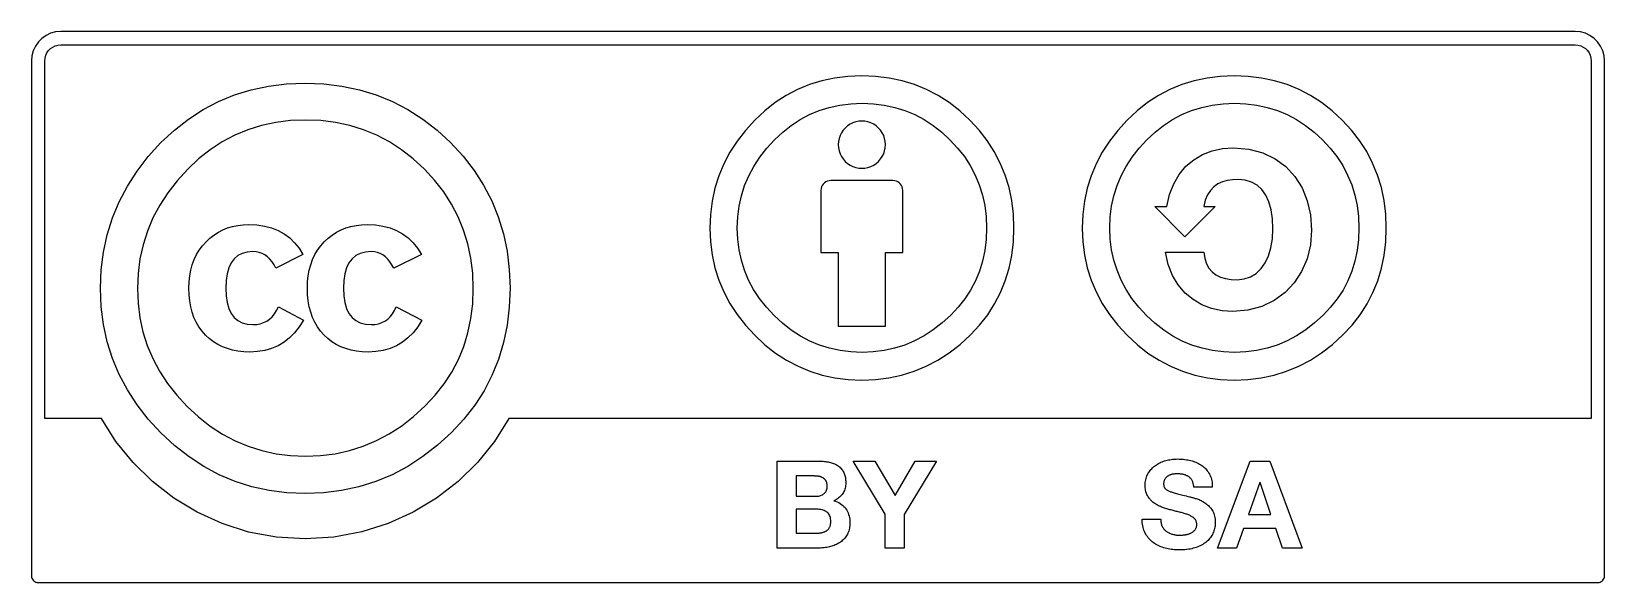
# Model space of a CAD drawing. Extents: x -16.9 to 9.9, y -0.9 to 8.5.
import ezdxf

# ---------------------------------------------------------------- set-up
doc = ezdxf.new("R2010")
doc.units = 0
doc.header["$MEASUREMENT"] = 0
doc.layers.get('0').update_dxf_attribs({"linetype": 'CONTINUOUS'})

msp = doc.modelspace()

# ---------------------------------------------------------------- linework, layer by layer
for p, q in [((-16.692, 8.338), (-16.752, 8.278)), ((-16.622, 8.388), (-16.692, 8.338)), ((-16.544, 8.425), (-16.622, 8.388)), ((-16.459, 8.448), (-16.544, 8.425)), ((-16.369, 8.456), (-16.459, 8.448)), ((9.4, 8.456), (-16.369, 8.456)), ((9.49, 8.448), (9.4, 8.456)), ((9.575, 8.425), (9.49, 8.448)), ((9.653, 8.388), (9.575, 8.425)), ((9.723, 8.338), (9.653, 8.388)), ((9.783, 8.278), (9.723, 8.338)), ((-16.862, 8.045), (-16.87, 7.955)), ((-16.839, 8.13), (-16.862, 8.045)), ((-16.802, 8.208), (-16.839, 8.13)), ((-16.752, 8.278), (-16.802, 8.208)), ((-16.64, 8.004), (-16.627, 8.051)), ((-16.627, 8.051), (-16.607, 8.094)), ((-16.607, 8.094), (-16.579, 8.132)), ((-16.579, 8.132), (-16.546, 8.165)), ((-16.546, 8.165), (-16.508, 8.192)), ((-16.508, 8.192), (-16.465, 8.213)), ((-16.465, 8.213), (-16.419, 8.225)), ((-16.419, 8.225), (-16.369, 8.23)), ((-16.369, 8.23), (9.4, 8.23)), ((9.4, 8.23), (9.449, 8.225)), ((9.449, 8.225), (9.496, 8.213)), ((9.496, 8.213), (9.539, 8.192)), ((9.539, 8.192), (9.577, 8.165)), ((9.577, 8.165), (9.61, 8.132)), ((9.61, 8.132), (9.637, 8.094)), ((9.637, 8.094), (9.658, 8.051)), ((9.658, 8.051), (9.67, 8.004)), ((9.833, 8.208), (9.783, 8.278)), ((9.87, 8.13), (9.833, 8.208)), ((9.893, 8.045), (9.87, 8.13)), ((9.901, 7.955), (9.893, 8.045)), ((-16.87, 7.955), (-16.87, -0.801)), ((-16.644, 7.955), (-16.64, 8.004)), ((-16.644, 7.831), (-16.644, 7.955)), ((-16.644, 7.482), (-16.644, 7.831)), ((9.67, 8.004), (9.675, 7.955)), ((9.675, 7.955), (9.675, 7.831)), ((9.675, 7.831), (9.675, 7.482)), ((9.901, -0.801), (9.901, 7.955)), ((-13.131, 7.466), (-12.836, 7.528)), ((-12.836, 7.528), (-12.531, 7.566)), ((-12.531, 7.566), (-12.215, 7.578)), ((-12.215, 7.578), (-11.895, 7.566)), ((-11.895, 7.566), (-11.586, 7.528)), ((-11.586, 7.528), (-11.288, 7.466)), ((-3.631, 7.553), (-3.834, 7.469)), ((-3.421, 7.618), (-3.631, 7.553)), ((-3.203, 7.664), (-3.421, 7.618)), ((-2.976, 7.692), (-3.203, 7.664)), ((-2.741, 7.701), (-2.976, 7.692)), ((-2.504, 7.692), (-2.741, 7.701)), ((-2.274, 7.664), (-2.504, 7.692)), ((-2.053, 7.618), (-2.274, 7.664)), ((-1.841, 7.553), (-2.053, 7.618)), ((-1.636, 7.469), (-1.841, 7.553)), ((2.707, 7.553), (2.505, 7.469)), ((2.917, 7.618), (2.707, 7.553)), ((3.136, 7.664), (2.917, 7.618)), ((3.362, 7.692), (3.136, 7.664)), ((3.597, 7.701), (3.362, 7.692)), ((3.835, 7.692), (3.597, 7.701)), ((4.064, 7.664), (3.835, 7.692)), ((4.285, 7.618), (4.064, 7.664)), ((4.498, 7.553), (4.285, 7.618)), ((4.702, 7.469), (4.498, 7.553)), ((-16.644, 6.946), (-16.644, 7.482)), ((-13.948, 7.129), (-13.687, 7.266)), ((-13.687, 7.266), (-13.414, 7.379)), ((-13.414, 7.379), (-13.131, 7.466)), ((-11.288, 7.466), (-11.002, 7.379)), ((-11.002, 7.379), (-10.727, 7.266)), ((-10.727, 7.266), (-10.463, 7.129)), ((-4.214, 7.247), (-4.391, 7.108)), ((-4.028, 7.368), (-4.214, 7.247)), ((-3.834, 7.469), (-4.028, 7.368)), ((-2.927, 7.228), (-2.735, 7.235)), ((-2.735, 7.235), (-2.542, 7.228)), ((-1.44, 7.368), (-1.636, 7.469)), ((-1.252, 7.247), (-1.44, 7.368)), ((-1.073, 7.108), (-1.252, 7.247)), ((2.125, 7.247), (1.947, 7.108)), ((2.311, 7.368), (2.125, 7.247)), ((2.505, 7.469), (2.311, 7.368)), ((3.411, 7.228), (3.604, 7.235)), ((3.604, 7.235), (3.796, 7.228)), ((4.898, 7.368), (4.702, 7.469)), ((5.086, 7.247), (4.898, 7.368)), ((5.265, 7.108), (5.086, 7.247)), ((9.675, 7.482), (9.675, 6.946)), ((-14.438, 6.779), (-14.198, 6.966)), ((-14.198, 6.966), (-13.948, 7.129)), ((-10.463, 7.129), (-10.21, 6.966)), ((-10.21, 6.966), (-9.968, 6.779)), ((-4.391, 7.108), (-4.561, 6.951)), ((-3.788, 6.959), (-3.629, 7.044)), ((-3.629, 7.044), (-3.464, 7.113)), ((-3.464, 7.113), (-3.292, 7.166)), ((-3.292, 7.166), (-3.113, 7.205)), ((-3.113, 7.205), (-2.927, 7.228)), ((-2.542, 7.228), (-2.356, 7.205)), ((-2.356, 7.205), (-2.177, 7.166)), ((-2.177, 7.166), (-2.004, 7.113)), ((-2.004, 7.113), (-1.838, 7.044)), ((-1.838, 7.044), (-1.678, 6.959)), ((-0.902, 6.951), (-1.073, 7.108)), ((1.947, 7.108), (1.777, 6.951)), ((2.55, 6.959), (2.709, 7.044)), ((2.709, 7.044), (2.874, 7.113)), ((2.874, 7.113), (3.047, 7.166)), ((3.047, 7.166), (3.226, 7.205)), ((3.226, 7.205), (3.411, 7.228)), ((3.796, 7.228), (3.982, 7.205)), ((3.982, 7.205), (4.161, 7.166)), ((4.161, 7.166), (4.334, 7.113)), ((4.334, 7.113), (4.5, 7.044)), ((4.5, 7.044), (4.66, 6.959)), ((5.436, 6.951), (5.265, 7.108)), ((-16.644, 6.26), (-16.644, 6.946)), ((-14.666, 6.567), (-14.438, 6.779)), ((-13.187, 6.785), (-13.41, 6.692)), ((-12.955, 6.857), (-13.187, 6.785)), ((-12.714, 6.909), (-12.955, 6.857)), ((-12.464, 6.94), (-12.714, 6.909)), ((-12.205, 6.951), (-12.464, 6.94)), ((-11.945, 6.94), (-12.205, 6.951)), ((-11.695, 6.909), (-11.945, 6.94)), ((-11.453, 6.858), (-11.695, 6.909)), ((-11.219, 6.786), (-11.453, 6.858)), ((-10.995, 6.693), (-11.219, 6.786)), ((-10.779, 6.58), (-10.995, 6.693)), ((-9.968, 6.779), (-9.738, 6.567)), ((-4.721, 6.775), (-4.863, 6.592)), ((-4.561, 6.951), (-4.721, 6.775)), ((-4.224, 6.615), (-4.085, 6.745)), ((-4.085, 6.745), (-3.94, 6.86)), ((-3.94, 6.86), (-3.788, 6.959)), ((-3.085, 6.732), (-3.108, 6.685)), ((-3.056, 6.776), (-3.085, 6.732)), ((-3.021, 6.815), (-3.056, 6.776)), ((-2.982, 6.85), (-3.021, 6.815)), ((-2.938, 6.879), (-2.982, 6.85)), ((-2.891, 6.902), (-2.938, 6.879)), ((-2.842, 6.919), (-2.891, 6.902)), ((-2.79, 6.929), (-2.842, 6.919)), ((-2.738, 6.933), (-2.79, 6.929)), ((-2.686, 6.929), (-2.738, 6.933)), ((-2.634, 6.919), (-2.686, 6.929)), ((-2.584, 6.902), (-2.634, 6.919)), ((-2.537, 6.879), (-2.584, 6.902)), ((-2.494, 6.85), (-2.537, 6.879)), ((-2.454, 6.815), (-2.494, 6.85)), ((-2.42, 6.776), (-2.454, 6.815)), ((-2.391, 6.732), (-2.42, 6.776)), ((-2.367, 6.685), (-2.391, 6.732)), ((-1.678, 6.959), (-1.525, 6.86)), ((-1.525, 6.86), (-1.379, 6.745)), ((-1.379, 6.745), (-1.239, 6.615)), ((-0.744, 6.78), (-0.902, 6.951)), ((-0.605, 6.601), (-0.744, 6.78)), ((1.617, 6.775), (1.476, 6.592)), ((1.777, 6.951), (1.617, 6.775)), ((2.114, 6.615), (2.253, 6.745)), ((2.253, 6.745), (2.398, 6.86)), ((2.398, 6.86), (2.55, 6.959)), ((4.66, 6.959), (4.813, 6.86)), ((4.813, 6.86), (4.96, 6.745)), ((4.96, 6.745), (5.1, 6.615)), ((5.594, 6.78), (5.436, 6.951)), ((5.733, 6.601), (5.594, 6.78)), ((9.675, 6.946), (9.675, 6.26)), ((-14.882, 6.329), (-14.666, 6.567)), ((-13.829, 6.444), (-14.025, 6.289)), ((-13.624, 6.578), (-13.829, 6.444)), ((-13.41, 6.692), (-13.624, 6.578)), ((-10.572, 6.446), (-10.779, 6.58)), ((-10.374, 6.292), (-10.572, 6.446)), ((-9.738, 6.567), (-9.525, 6.336)), ((-4.863, 6.592), (-4.985, 6.402)), ((-4.475, 6.319), (-4.357, 6.47)), ((-4.357, 6.47), (-4.224, 6.615)), ((-3.135, 6.584), (-3.139, 6.532)), ((-3.139, 6.532), (-3.135, 6.479)), ((-3.125, 6.636), (-3.135, 6.584)), ((-3.135, 6.479), (-3.125, 6.428)), ((-3.108, 6.685), (-3.125, 6.636)), ((-3.125, 6.428), (-3.108, 6.378)), ((-2.351, 6.636), (-2.367, 6.685)), ((-2.367, 6.378), (-2.351, 6.428)), ((-2.34, 6.584), (-2.351, 6.636)), ((-2.351, 6.428), (-2.34, 6.479)), ((-2.337, 6.532), (-2.34, 6.584)), ((-2.34, 6.479), (-2.337, 6.532)), ((-1.239, 6.615), (-1.108, 6.475)), ((-1.108, 6.475), (-0.993, 6.328)), ((-0.485, 6.413), (-0.605, 6.601)), ((1.476, 6.592), (1.353, 6.402)), ((1.863, 6.319), (1.981, 6.47)), ((1.981, 6.47), (2.114, 6.615)), ((3.059, 6.364), (3.223, 6.427)), ((3.223, 6.427), (3.399, 6.465)), ((3.399, 6.465), (3.586, 6.478)), ((3.586, 6.478), (3.849, 6.456)), ((3.849, 6.456), (4.087, 6.394)), ((5.1, 6.615), (5.23, 6.475)), ((5.23, 6.475), (5.345, 6.328)), ((5.853, 6.413), (5.733, 6.601)), ((-16.644, 5.46), (-16.644, 6.26)), ((-15.073, 6.082), (-14.882, 6.329)), ((-14.025, 6.289), (-14.212, 6.113)), ((-10.184, 6.117), (-10.374, 6.292)), ((-9.525, 6.336), (-9.338, 6.094)), ((-5.089, 6.205), (-5.174, 6.001)), ((-4.985, 6.402), (-5.089, 6.205)), ((-4.663, 6.002), (-4.577, 6.163)), ((-4.577, 6.163), (-4.475, 6.319)), ((-3.108, 6.378), (-3.085, 6.331)), ((-3.085, 6.331), (-3.056, 6.288)), ((-3.056, 6.288), (-3.021, 6.248)), ((-3.021, 6.248), (-2.982, 6.214)), ((-2.982, 6.214), (-2.938, 6.185)), ((-2.938, 6.185), (-2.891, 6.161)), ((-2.891, 6.161), (-2.842, 6.145)), ((-2.634, 6.145), (-2.584, 6.161)), ((-2.584, 6.161), (-2.537, 6.185)), ((-2.537, 6.185), (-2.494, 6.214)), ((-2.494, 6.214), (-2.454, 6.248)), ((-2.454, 6.248), (-2.42, 6.288)), ((-2.42, 6.288), (-2.391, 6.331)), ((-2.391, 6.331), (-2.367, 6.378)), ((-0.993, 6.328), (-0.893, 6.175)), ((-0.893, 6.175), (-0.809, 6.015)), ((-0.383, 6.218), (-0.485, 6.413)), ((-0.299, 6.014), (-0.383, 6.218)), ((1.249, 6.205), (1.164, 6.001)), ((1.353, 6.402), (1.249, 6.205)), ((1.675, 6.002), (1.762, 6.163)), ((1.762, 6.163), (1.863, 6.319)), ((2.663, 6.027), (2.777, 6.164)), ((2.777, 6.164), (2.91, 6.276)), ((2.91, 6.276), (3.059, 6.364)), ((4.087, 6.394), (4.298, 6.293)), ((4.298, 6.293), (4.48, 6.158)), ((4.48, 6.158), (4.633, 5.992)), ((5.345, 6.328), (5.445, 6.175)), ((5.445, 6.175), (5.529, 6.015)), ((5.955, 6.218), (5.853, 6.413)), ((6.039, 6.013), (5.955, 6.218)), ((9.675, 6.26), (9.675, 5.46)), ((-15.238, 5.826), (-15.073, 6.082)), ((-14.391, 5.917), (-14.55, 5.714)), ((-14.212, 6.113), (-14.391, 5.917)), ((-10.009, 5.927), (-10.184, 6.117)), ((-9.855, 5.729), (-10.009, 5.927)), ((-9.338, 6.094), (-9.176, 5.842)), ((-5.174, 6.001), (-5.24, 5.79)), ((-4.733, 5.835), (-4.663, 6.002)), ((-3.351, 5.899), (-3.375, 5.882)), ((-3.325, 5.911), (-3.351, 5.899)), ((-3.297, 5.919), (-3.325, 5.911)), ((-3.267, 5.922), (-3.297, 5.919)), ((-2.209, 5.922), (-3.267, 5.922)), ((-2.842, 6.145), (-2.79, 6.134)), ((-2.79, 6.134), (-2.738, 6.131)), ((-2.738, 6.131), (-2.686, 6.134)), ((-2.686, 6.134), (-2.634, 6.145)), ((-2.179, 5.919), (-2.209, 5.922)), ((-2.151, 5.911), (-2.179, 5.919)), ((-2.124, 5.899), (-2.151, 5.911)), ((-2.101, 5.882), (-2.124, 5.899)), ((-0.809, 6.015), (-0.74, 5.848)), ((-0.234, 5.801), (-0.299, 6.014)), ((1.164, 6.001), (1.098, 5.79)), ((1.605, 5.835), (1.675, 6.002)), ((2.569, 5.868), (2.663, 6.027)), ((3.398, 5.897), (3.321, 5.863)), ((3.481, 5.92), (3.398, 5.897)), ((3.57, 5.933), (3.481, 5.92)), ((3.663, 5.937), (3.57, 5.933)), ((3.786, 5.926), (3.663, 5.937)), ((3.894, 5.894), (3.786, 5.926)), ((3.989, 5.841), (3.894, 5.894)), ((4.633, 5.992), (4.754, 5.797)), ((5.529, 6.015), (5.598, 5.848)), ((6.104, 5.801), (6.039, 6.013)), ((-15.378, 5.56), (-15.238, 5.826)), ((-14.55, 5.714), (-14.687, 5.504)), ((-9.721, 5.521), (-9.855, 5.729)), ((-9.176, 5.842), (-9.038, 5.577)), ((-5.24, 5.79), (-5.287, 5.572)), ((-4.827, 5.486), (-4.788, 5.663)), ((-4.788, 5.663), (-4.733, 5.835)), ((-3.431, 5.785), (-3.434, 5.755)), ((-3.434, 5.755), (-3.434, 4.697)), ((-3.424, 5.813), (-3.431, 5.785)), ((-3.411, 5.839), (-3.424, 5.813)), ((-3.395, 5.862), (-3.411, 5.839)), ((-3.375, 5.882), (-3.395, 5.862)), ((-2.081, 5.862), (-2.101, 5.882)), ((-2.064, 5.839), (-2.081, 5.862)), ((-2.052, 5.813), (-2.064, 5.839)), ((-2.044, 5.785), (-2.052, 5.813)), ((-2.042, 5.755), (-2.044, 5.785)), ((-2.042, 4.697), (-2.042, 5.755)), ((-0.74, 5.848), (-0.686, 5.675)), ((-0.686, 5.675), (-0.648, 5.495)), ((-0.188, 5.581), (-0.234, 5.801)), ((1.098, 5.79), (1.051, 5.571)), ((1.511, 5.486), (1.55, 5.663)), ((1.55, 5.663), (1.605, 5.835)), ((2.45, 5.479), (2.498, 5.685)), ((2.498, 5.685), (2.569, 5.868)), ((3.144, 5.68), (3.107, 5.588)), ((3.193, 5.755), (3.144, 5.68)), ((3.253, 5.816), (3.193, 5.755)), ((3.321, 5.863), (3.253, 5.816)), ((4.07, 5.768), (3.989, 5.841)), ((4.137, 5.674), (4.07, 5.768)), ((4.189, 5.56), (4.137, 5.674)), ((4.754, 5.797), (4.843, 5.578)), ((5.598, 5.848), (5.652, 5.675)), ((5.652, 5.675), (5.69, 5.495)), ((6.15, 5.58), (6.104, 5.801)), ((-16.644, 4.586), (-16.644, 5.46)), ((-15.492, 5.285), (-15.378, 5.56)), ((-14.687, 5.504), (-14.803, 5.286)), ((-9.608, 5.305), (-9.721, 5.521)), ((-9.038, 5.577), (-8.926, 5.302)), ((-5.287, 5.572), (-5.316, 5.346)), ((-4.851, 5.303), (-4.827, 5.486)), ((-0.648, 5.495), (-0.625, 5.308)), ((-0.16, 5.352), (-0.188, 5.581)), ((1.051, 5.571), (1.023, 5.346)), ((1.487, 5.303), (1.511, 5.486)), ((2.759, 4.967), (2.246, 5.48)), ((2.246, 5.48), (2.45, 5.479)), ((3.272, 5.48), (2.759, 4.967)), ((3.107, 5.588), (3.083, 5.479)), ((3.083, 5.479), (3.272, 5.48)), ((4.227, 5.426), (4.189, 5.56)), ((4.25, 5.272), (4.227, 5.426)), ((4.843, 5.578), (4.897, 5.338)), ((5.69, 5.495), (5.713, 5.308)), ((6.178, 5.351), (6.15, 5.58)), ((9.675, 5.46), (9.675, 4.586)), ((-15.581, 5), (-15.492, 5.285)), ((-14.803, 5.286), (-14.898, 5.061)), ((-13.613, 5.082), (-13.532, 5.115)), ((-13.532, 5.115), (-13.447, 5.14)), ((-13.447, 5.14), (-13.36, 5.158)), ((-13.36, 5.158), (-13.268, 5.169)), ((-13.268, 5.169), (-13.173, 5.172)), ((-13.173, 5.172), (-13.034, 5.166)), ((-13.034, 5.166), (-12.905, 5.147)), ((-12.905, 5.147), (-12.784, 5.116)), ((-12.784, 5.116), (-12.672, 5.072)), ((-11.601, 5.082), (-11.52, 5.115)), ((-11.52, 5.115), (-11.435, 5.14)), ((-11.435, 5.14), (-11.346, 5.158)), ((-11.346, 5.158), (-11.253, 5.169)), ((-11.253, 5.169), (-11.156, 5.172)), ((-11.156, 5.172), (-11.018, 5.166)), ((-11.018, 5.166), (-10.889, 5.147)), ((-10.889, 5.147), (-10.768, 5.116)), ((-10.768, 5.116), (-10.657, 5.072)), ((-9.515, 5.079), (-9.608, 5.305)), ((-8.926, 5.302), (-8.838, 5.016)), ((-5.316, 5.346), (-5.325, 5.114)), ((-5.325, 5.114), (-5.316, 4.882)), ((-4.859, 5.114), (-4.851, 5.303)), ((-4.851, 4.926), (-4.859, 5.114)), ((-0.625, 5.308), (-0.617, 5.114)), ((-0.617, 5.114), (-0.624, 4.92)), ((-0.151, 5.114), (-0.16, 5.352)), ((-0.16, 4.877), (-0.151, 5.114)), ((1.023, 5.346), (1.013, 5.114)), ((1.013, 5.114), (1.023, 4.882)), ((1.48, 5.114), (1.487, 5.303)), ((1.487, 4.926), (1.48, 5.114)), ((4.248, 4.932), (4.257, 5.099)), ((4.257, 5.099), (4.25, 5.272)), ((4.897, 5.338), (4.915, 5.08)), ((5.713, 5.308), (5.721, 5.114)), ((5.721, 5.114), (5.714, 4.92)), ((6.187, 5.114), (6.178, 5.351)), ((6.178, 4.877), (6.187, 5.114)), ((-15.645, 4.706), (-15.581, 5)), ((-14.972, 4.829), (-15.025, 4.589)), ((-14.898, 5.061), (-14.972, 4.829)), ((-13.962, 4.812), (-13.9, 4.88)), ((-13.9, 4.88), (-13.834, 4.941)), ((-13.834, 4.941), (-13.764, 4.995)), ((-13.764, 4.995), (-13.69, 5.042)), ((-13.69, 5.042), (-13.613, 5.082)), ((-12.672, 5.072), (-12.57, 5.016)), ((-12.57, 5.016), (-12.476, 4.947)), ((-12.476, 4.947), (-12.392, 4.865)), ((-12.392, 4.865), (-12.316, 4.771)), ((-11.947, 4.812), (-11.887, 4.88)), ((-11.887, 4.88), (-11.821, 4.941)), ((-11.821, 4.941), (-11.752, 4.995)), ((-11.752, 4.995), (-11.678, 5.042)), ((-11.678, 5.042), (-11.601, 5.082)), ((-10.657, 5.072), (-10.554, 5.016)), ((-10.554, 5.016), (-10.461, 4.947)), ((-10.461, 4.947), (-10.377, 4.865)), ((-10.377, 4.865), (-10.301, 4.771)), ((-9.443, 4.845), (-9.515, 5.079)), ((-9.392, 4.602), (-9.443, 4.845)), ((-8.838, 5.016), (-8.776, 4.718)), ((-5.316, 4.882), (-5.287, 4.658)), ((-4.828, 4.743), (-4.851, 4.926)), ((-0.624, 4.92), (-0.647, 4.733)), ((-0.187, 4.649), (-0.16, 4.877)), ((1.023, 4.882), (1.051, 4.657)), ((1.511, 4.743), (1.487, 4.926)), ((4.223, 4.78), (4.248, 4.932)), ((4.896, 4.827), (4.839, 4.59)), ((4.915, 5.08), (4.896, 4.827)), ((5.714, 4.92), (5.691, 4.733)), ((6.151, 4.649), (6.178, 4.877)), ((-16.644, 3.672), (-16.644, 4.586)), ((-15.683, 4.402), (-15.645, 4.706)), ((-15.025, 4.589), (-15.057, 4.343)), ((-14.134, 4.491), (-14.102, 4.579)), ((-14.102, 4.579), (-14.062, 4.662)), ((-14.062, 4.662), (-14.016, 4.739)), ((-14.016, 4.739), (-13.962, 4.812)), ((-13.422, 4.591), (-13.473, 4.522)), ((-13.359, 4.645), (-13.422, 4.591)), ((-13.285, 4.683), (-13.359, 4.645)), ((-13.2, 4.706), (-13.285, 4.683)), ((-13.103, 4.714), (-13.2, 4.706)), ((-13.046, 4.71), (-13.103, 4.714)), ((-12.993, 4.699), (-13.046, 4.71)), ((-12.943, 4.682), (-12.993, 4.699)), ((-12.897, 4.657), (-12.943, 4.682)), ((-12.853, 4.626), (-12.897, 4.657)), ((-12.813, 4.587), (-12.853, 4.626)), ((-12.776, 4.541), (-12.813, 4.587)), ((-12.25, 4.665), (-12.711, 4.429)), ((-12.316, 4.771), (-12.25, 4.665)), ((-12.117, 4.491), (-12.085, 4.579)), ((-12.085, 4.579), (-12.046, 4.662)), ((-12.046, 4.662), (-12, 4.739)), ((-12, 4.739), (-11.947, 4.812)), ((-11.415, 4.591), (-11.467, 4.522)), ((-11.351, 4.645), (-11.415, 4.591)), ((-11.275, 4.683), (-11.351, 4.645)), ((-11.188, 4.706), (-11.275, 4.683)), ((-11.089, 4.714), (-11.188, 4.706)), ((-11.034, 4.71), (-11.089, 4.714)), ((-10.983, 4.699), (-11.034, 4.71)), ((-10.934, 4.682), (-10.983, 4.699)), ((-10.889, 4.657), (-10.934, 4.682)), ((-10.846, 4.626), (-10.889, 4.657)), ((-10.806, 4.587), (-10.846, 4.626)), ((-10.77, 4.541), (-10.806, 4.587)), ((-10.235, 4.665), (-10.705, 4.429)), ((-10.301, 4.771), (-10.235, 4.665)), ((-9.361, 4.349), (-9.392, 4.602)), ((-8.776, 4.718), (-8.738, 4.409)), ((-5.287, 4.658), (-5.24, 4.44)), ((-4.789, 4.567), (-4.828, 4.743)), ((-4.735, 4.396), (-4.789, 4.567)), ((-3.434, 4.697), (-3.139, 4.697)), ((-3.139, 4.697), (-3.139, 3.443)), ((-2.337, 3.443), (-2.337, 4.697)), ((-2.337, 4.697), (-2.042, 4.697)), ((-0.685, 4.553), (-0.737, 4.381)), ((-0.647, 4.733), (-0.685, 4.553)), ((-0.233, 4.429), (-0.187, 4.649)), ((1.051, 4.657), (1.098, 4.44)), ((1.549, 4.567), (1.511, 4.743)), ((1.604, 4.396), (1.549, 4.567)), ((2.476, 4.495), (2.431, 4.706)), ((2.431, 4.706), (3.083, 4.706)), ((3.083, 4.706), (3.097, 4.598)), ((3.097, 4.598), (3.125, 4.506)), ((4.125, 4.524), (4.182, 4.643)), ((4.182, 4.643), (4.223, 4.78)), ((4.839, 4.59), (4.746, 4.374)), ((5.653, 4.553), (5.601, 4.381)), ((5.691, 4.733), (5.653, 4.553)), ((6.105, 4.429), (6.151, 4.649)), ((9.675, 4.586), (9.675, 3.672)), ((-15.695, 4.089), (-15.683, 4.402)), ((-15.057, 4.343), (-15.067, 4.088)), ((-14.189, 4.197), (-14.178, 4.3)), ((-14.178, 4.3), (-14.16, 4.398)), ((-14.16, 4.398), (-14.134, 4.491)), ((-13.541, 4.338), (-13.558, 4.223)), ((-13.513, 4.438), (-13.541, 4.338)), ((-13.473, 4.522), (-13.513, 4.438)), ((-12.742, 4.488), (-12.776, 4.541)), ((-12.711, 4.429), (-12.742, 4.488)), ((-12.17, 4.197), (-12.16, 4.3)), ((-12.16, 4.3), (-12.142, 4.398)), ((-12.142, 4.398), (-12.117, 4.491)), ((-11.537, 4.338), (-11.554, 4.223)), ((-11.508, 4.438), (-11.537, 4.338)), ((-11.467, 4.522), (-11.508, 4.438)), ((-10.736, 4.488), (-10.77, 4.541)), ((-10.705, 4.429), (-10.736, 4.488)), ((-9.351, 4.088), (-9.361, 4.349)), ((-8.738, 4.409), (-8.726, 4.089)), ((-5.24, 4.44), (-5.174, 4.23)), ((-4.665, 4.23), (-4.735, 4.396)), ((-0.737, 4.381), (-0.805, 4.216)), ((-0.297, 4.219), (-0.233, 4.429)), ((1.098, 4.44), (1.164, 4.23)), ((1.673, 4.23), (1.604, 4.396)), ((2.548, 4.308), (2.476, 4.495)), ((2.644, 4.146), (2.548, 4.308)), ((3.125, 4.506), (3.167, 4.429)), ((3.167, 4.429), (3.221, 4.367)), ((3.221, 4.367), (3.287, 4.317)), ((3.287, 4.317), (3.364, 4.28)), ((3.768, 4.248), (3.875, 4.284)), ((3.875, 4.284), (3.971, 4.343)), ((3.971, 4.343), (4.055, 4.424)), ((4.055, 4.424), (4.125, 4.524)), ((4.746, 4.374), (4.621, 4.181)), ((5.601, 4.381), (5.533, 4.216)), ((6.042, 4.219), (6.105, 4.429)), ((-15.683, 3.776), (-15.695, 4.089)), ((-15.067, 4.088), (-15.057, 3.834)), ((-14.192, 4.089), (-14.189, 4.197)), ((-14.189, 3.979), (-14.192, 4.089)), ((-13.558, 4.223), (-13.564, 4.093)), ((-13.564, 4.093), (-13.558, 3.962)), ((-12.174, 4.089), (-12.17, 4.197)), ((-12.17, 3.979), (-12.174, 4.089)), ((-11.554, 4.223), (-11.56, 4.093)), ((-11.56, 4.093), (-11.554, 3.962)), ((-9.361, 3.826), (-9.351, 4.088)), ((-8.726, 4.089), (-8.738, 3.769)), ((-5.174, 4.23), (-5.089, 4.028)), ((-5.089, 4.028), (-4.985, 3.832)), ((-4.58, 4.071), (-4.665, 4.23)), ((-4.479, 3.917), (-4.58, 4.071)), ((-0.888, 4.059), (-0.985, 3.91)), ((-0.805, 4.216), (-0.888, 4.059)), ((-0.479, 3.824), (-0.379, 4.017)), ((-0.379, 4.017), (-0.297, 4.219)), ((1.164, 4.23), (1.249, 4.027)), ((1.249, 4.027), (1.353, 3.832)), ((1.759, 4.071), (1.673, 4.23)), ((1.859, 3.917), (1.759, 4.071)), ((2.762, 4.008), (2.644, 4.146)), ((3.364, 4.28), (3.451, 4.255)), ((3.451, 4.255), (3.547, 4.24)), ((3.547, 4.24), (3.651, 4.236)), ((3.651, 4.236), (3.768, 4.248)), ((4.621, 4.181), (4.465, 4.015)), ((5.451, 4.059), (5.353, 3.91)), ((5.533, 4.216), (5.451, 4.059)), ((5.859, 3.824), (5.96, 4.017)), ((5.96, 4.017), (6.042, 4.219)), ((-15.645, 3.473), (-15.683, 3.776)), ((-15.057, 3.834), (-15.025, 3.588)), ((-14.178, 3.875), (-14.189, 3.979)), ((-14.161, 3.776), (-14.178, 3.875)), ((-14.136, 3.682), (-14.161, 3.776)), ((-13.558, 3.962), (-13.541, 3.847)), ((-13.541, 3.847), (-13.513, 3.748)), ((-12.699, 3.711), (-12.668, 3.775)), ((-12.668, 3.775), (-12.241, 3.548)), ((-12.16, 3.875), (-12.17, 3.979)), ((-12.142, 3.776), (-12.16, 3.875)), ((-12.118, 3.682), (-12.142, 3.776)), ((-11.554, 3.962), (-11.537, 3.847)), ((-11.537, 3.847), (-11.508, 3.748)), ((-10.691, 3.711), (-10.662, 3.775)), ((-10.662, 3.775), (-10.226, 3.548)), ((-9.391, 3.573), (-9.361, 3.826)), ((-8.738, 3.769), (-8.775, 3.461)), ((-4.985, 3.832), (-4.863, 3.644)), ((-4.362, 3.769), (-4.479, 3.917)), ((-4.23, 3.627), (-4.362, 3.769)), ((-1.098, 3.768), (-1.226, 3.633)), ((-0.985, 3.91), (-1.098, 3.768)), ((-0.597, 3.639), (-0.479, 3.824)), ((1.353, 3.832), (1.476, 3.644)), ((1.976, 3.769), (1.859, 3.917)), ((2.108, 3.627), (1.976, 3.769)), ((2.898, 3.896), (2.762, 4.008)), ((3.05, 3.808), (2.898, 3.896)), ((3.215, 3.745), (3.05, 3.808)), ((4.068, 3.779), (3.831, 3.716)), ((4.28, 3.88), (4.068, 3.779)), ((4.465, 4.015), (4.28, 3.88)), ((5.24, 3.768), (5.112, 3.633)), ((5.353, 3.91), (5.24, 3.768)), ((5.741, 3.639), (5.859, 3.824)), ((-16.644, 2.757), (-16.644, 3.672)), ((-15.025, 3.588), (-14.973, 3.349)), ((-14.105, 3.594), (-14.136, 3.682)), ((-14.066, 3.511), (-14.105, 3.594)), ((-14.021, 3.433), (-14.066, 3.511)), ((-13.513, 3.748), (-13.473, 3.663)), ((-13.473, 3.663), (-13.422, 3.594)), ((-13.422, 3.594), (-13.359, 3.541)), ((-13.359, 3.541), (-13.285, 3.502)), ((-13.285, 3.502), (-13.2, 3.479)), ((-13.037, 3.475), (-12.976, 3.487)), ((-12.976, 3.487), (-12.919, 3.505)), ((-12.919, 3.505), (-12.866, 3.531)), ((-12.866, 3.531), (-12.818, 3.565)), ((-12.818, 3.565), (-12.774, 3.606)), ((-12.774, 3.606), (-12.734, 3.655)), ((-12.734, 3.655), (-12.699, 3.711)), ((-12.241, 3.548), (-12.313, 3.434)), ((-12.087, 3.594), (-12.118, 3.682)), ((-12.048, 3.511), (-12.087, 3.594)), ((-12.003, 3.433), (-12.048, 3.511)), ((-11.508, 3.748), (-11.467, 3.663)), ((-11.467, 3.663), (-11.415, 3.594)), ((-11.415, 3.594), (-11.351, 3.541)), ((-11.351, 3.541), (-11.275, 3.502)), ((-11.275, 3.502), (-11.188, 3.479)), ((-11.024, 3.475), (-10.963, 3.487)), ((-10.963, 3.487), (-10.906, 3.505)), ((-10.906, 3.505), (-10.854, 3.531)), ((-10.854, 3.531), (-10.807, 3.565)), ((-10.807, 3.565), (-10.764, 3.606)), ((-10.764, 3.606), (-10.725, 3.655)), ((-10.725, 3.655), (-10.691, 3.711)), ((-10.226, 3.548), (-10.297, 3.434)), ((-9.442, 3.331), (-9.391, 3.573)), ((-4.863, 3.644), (-4.721, 3.464)), ((-4.088, 3.495), (-4.23, 3.627)), ((-3.94, 3.379), (-4.088, 3.495)), ((-1.371, 3.5), (-1.522, 3.383)), ((-1.226, 3.633), (-1.371, 3.5)), ((-0.734, 3.464), (-0.597, 3.639)), ((1.476, 3.644), (1.617, 3.464)), ((2.25, 3.495), (2.108, 3.627)), ((2.399, 3.379), (2.25, 3.495)), ((3.391, 3.707), (3.215, 3.745)), ((3.573, 3.694), (3.391, 3.707)), ((3.831, 3.716), (3.573, 3.694)), ((4.967, 3.5), (4.816, 3.383)), ((5.112, 3.633), (4.967, 3.5)), ((5.604, 3.464), (5.741, 3.639)), ((9.675, 3.672), (9.675, 2.757)), ((-15.581, 3.18), (-15.645, 3.473)), ((-14.973, 3.349), (-14.9, 3.119)), ((-13.968, 3.361), (-14.021, 3.433)), ((-13.909, 3.294), (-13.968, 3.361)), ((-13.844, 3.234), (-13.909, 3.294)), ((-13.774, 3.18), (-13.844, 3.234)), ((-13.2, 3.479), (-13.103, 3.472)), ((-13.103, 3.472), (-13.037, 3.475)), ((-12.478, 3.247), (-12.572, 3.173)), ((-12.392, 3.334), (-12.478, 3.247)), ((-12.313, 3.434), (-12.392, 3.334)), ((-11.951, 3.361), (-12.003, 3.433)), ((-11.891, 3.294), (-11.951, 3.361)), ((-11.826, 3.234), (-11.891, 3.294)), ((-11.756, 3.18), (-11.826, 3.234)), ((-11.188, 3.479), (-11.089, 3.472)), ((-11.089, 3.472), (-11.024, 3.475)), ((-10.463, 3.247), (-10.557, 3.173)), ((-10.376, 3.334), (-10.463, 3.247)), ((-10.297, 3.434), (-10.376, 3.334)), ((-9.513, 3.099), (-9.442, 3.331)), ((-8.775, 3.461), (-8.836, 3.165)), ((-4.721, 3.464), (-4.561, 3.29)), ((-4.561, 3.29), (-4.387, 3.13)), ((-3.785, 3.278), (-3.94, 3.379)), ((-3.625, 3.193), (-3.785, 3.278)), ((-3.139, 3.443), (-2.337, 3.443)), ((-1.678, 3.281), (-1.84, 3.195)), ((-1.522, 3.383), (-1.678, 3.281)), ((-1.067, 3.135), (-0.889, 3.297)), ((-0.889, 3.297), (-0.734, 3.464)), ((1.617, 3.464), (1.777, 3.29)), ((1.777, 3.29), (1.951, 3.13)), ((2.553, 3.278), (2.399, 3.379)), ((2.713, 3.193), (2.553, 3.278)), ((4.66, 3.281), (4.498, 3.195)), ((4.816, 3.383), (4.66, 3.281)), ((5.272, 3.135), (5.449, 3.297)), ((5.449, 3.297), (5.604, 3.464)), ((-15.492, 2.897), (-15.581, 3.18)), ((-14.9, 3.119), (-14.806, 2.896)), ((-13.7, 3.134), (-13.774, 3.18)), ((-13.621, 3.095), (-13.7, 3.134)), ((-13.537, 3.063), (-13.621, 3.095)), ((-13.448, 3.038), (-13.537, 3.063)), ((-13.356, 3.02), (-13.448, 3.038)), ((-13.258, 3.009), (-13.356, 3.02)), ((-13.156, 3.006), (-13.258, 3.009)), ((-13.024, 3.013), (-13.156, 3.006)), ((-12.9, 3.033), (-13.024, 3.013)), ((-12.783, 3.066), (-12.9, 3.033)), ((-12.674, 3.113), (-12.783, 3.066)), ((-12.572, 3.173), (-12.674, 3.113)), ((-11.682, 3.134), (-11.756, 3.18)), ((-11.603, 3.095), (-11.682, 3.134)), ((-11.52, 3.063), (-11.603, 3.095)), ((-11.431, 3.038), (-11.52, 3.063)), ((-11.339, 3.02), (-11.431, 3.038)), ((-11.241, 3.009), (-11.339, 3.02)), ((-11.139, 3.006), (-11.241, 3.009)), ((-11.008, 3.013), (-11.139, 3.006)), ((-10.884, 3.033), (-11.008, 3.013)), ((-10.767, 3.066), (-10.884, 3.033)), ((-10.658, 3.113), (-10.767, 3.066)), ((-10.557, 3.173), (-10.658, 3.113)), ((-9.604, 2.877), (-9.513, 3.099)), ((-8.836, 3.165), (-8.922, 2.881)), ((-4.387, 3.13), (-4.207, 2.989)), ((-4.207, 2.989), (-4.019, 2.867)), ((-3.459, 3.123), (-3.625, 3.193)), ((-3.287, 3.069), (-3.459, 3.123)), ((-3.109, 3.031), (-3.287, 3.069)), ((-2.925, 3.007), (-3.109, 3.031)), ((-2.735, 3), (-2.925, 3.007)), ((-2.545, 3.007), (-2.735, 3)), ((-2.36, 3.031), (-2.545, 3.007)), ((-2.181, 3.07), (-2.36, 3.031)), ((-2.008, 3.125), (-2.181, 3.07)), ((-1.84, 3.195), (-2.008, 3.125)), ((-1.443, 2.869), (-1.251, 2.993)), ((-1.251, 2.993), (-1.067, 3.135)), ((1.951, 3.13), (2.131, 2.989)), ((2.131, 2.989), (2.319, 2.866)), ((2.88, 3.123), (2.713, 3.193)), ((3.052, 3.069), (2.88, 3.123)), ((3.23, 3.03), (3.052, 3.069)), ((3.414, 3.007), (3.23, 3.03)), ((3.604, 2.999), (3.414, 3.007)), ((3.794, 3.007), (3.604, 2.999)), ((3.978, 3.031), (3.794, 3.007)), ((4.157, 3.07), (3.978, 3.031)), ((4.33, 3.125), (4.157, 3.07)), ((4.498, 3.195), (4.33, 3.125)), ((4.895, 2.869), (5.087, 2.993)), ((5.087, 2.993), (5.272, 3.135)), ((-16.644, 1.877), (-16.644, 2.757)), ((-15.378, 2.623), (-15.492, 2.897)), ((-14.806, 2.896), (-14.691, 2.68)), ((-14.691, 2.68), (-14.555, 2.473)), ((-9.715, 2.665), (-9.604, 2.877)), ((-8.922, 2.881), (-9.033, 2.609)), ((-4.019, 2.867), (-3.824, 2.763)), ((-3.824, 2.763), (-3.622, 2.678)), ((-3.622, 2.678), (-3.412, 2.612)), ((-2.061, 2.613), (-1.848, 2.679)), ((-1.848, 2.679), (-1.642, 2.765)), ((-1.642, 2.765), (-1.443, 2.869)), ((2.319, 2.866), (2.514, 2.763)), ((2.514, 2.763), (2.716, 2.678)), ((2.716, 2.678), (2.926, 2.612)), ((4.278, 2.613), (4.491, 2.679)), ((4.491, 2.679), (4.696, 2.765)), ((4.696, 2.765), (4.895, 2.869)), ((9.675, 2.757), (9.675, 1.877)), ((-15.238, 2.36), (-15.378, 2.623)), ((-14.555, 2.473), (-14.398, 2.273)), ((-9.999, 2.271), (-9.847, 2.463)), ((-9.847, 2.463), (-9.715, 2.665)), ((-9.033, 2.609), (-9.168, 2.348)), ((-3.412, 2.612), (-3.196, 2.565)), ((-3.196, 2.565), (-2.972, 2.537)), ((-2.972, 2.537), (-2.741, 2.527)), ((-2.741, 2.527), (-2.507, 2.537)), ((-2.507, 2.537), (-2.28, 2.565)), ((-2.28, 2.565), (-2.061, 2.613)), ((2.926, 2.612), (3.142, 2.565)), ((3.142, 2.565), (3.366, 2.537)), ((3.366, 2.537), (3.597, 2.527)), ((3.597, 2.527), (3.831, 2.537)), ((3.831, 2.537), (4.058, 2.565)), ((4.058, 2.565), (4.278, 2.613)), ((-15.073, 2.106), (-15.238, 2.36)), ((-14.398, 2.273), (-14.221, 2.081)), ((-10.171, 2.09), (-9.999, 2.271)), ((-9.168, 2.348), (-9.327, 2.1)), ((-15.68, 1.877), (-16.644, 1.877)), ((-15.433, 1.485), (-15.68, 1.877)), ((-14.882, 1.863), (-15.073, 2.106)), ((-14.221, 2.081), (-14.029, 1.904)), ((-14.029, 1.904), (-13.828, 1.747)), ((-10.57, 1.752), (-10.367, 1.91)), ((-10.367, 1.91), (-10.171, 2.09)), ((-9.327, 2.1), (-9.512, 1.863)), ((-8.744, 1.877), (-8.991, 1.485)), ((9.675, 1.877), (-8.744, 1.877)), ((-14.666, 1.629), (-14.882, 1.863)), ((-14.432, 1.413), (-14.666, 1.629)), ((-13.828, 1.747), (-13.62, 1.611)), ((-13.62, 1.611), (-13.404, 1.496)), ((-11, 1.499), (-10.781, 1.615)), ((-10.781, 1.615), (-10.57, 1.752)), ((-9.72, 1.638), (-9.96, 1.42)), ((-9.512, 1.863), (-9.72, 1.638)), ((-15.142, 1.126), (-15.433, 1.485)), ((-14.189, 1.222), (-14.432, 1.413)), ((-13.404, 1.496), (-13.18, 1.402)), ((-13.18, 1.402), (-12.948, 1.329)), ((-11.459, 1.33), (-11.225, 1.404)), ((-11.225, 1.404), (-11, 1.499)), ((-9.96, 1.42), (-10.208, 1.228)), ((-8.991, 1.485), (-9.281, 1.126)), ((-14.813, 0.803), (-15.142, 1.126)), ((-13.936, 1.057), (-14.189, 1.222)), ((-12.948, 1.329), (-12.708, 1.277)), ((-12.708, 1.277), (-12.461, 1.245)), ((-12.461, 1.245), (-12.205, 1.235)), ((-12.205, 1.235), (-11.949, 1.245)), ((-11.949, 1.245), (-11.7, 1.277)), ((-11.7, 1.277), (-11.459, 1.33)), ((-10.208, 1.228), (-10.467, 1.061)), ((-9.281, 1.126), (-9.611, 0.803)), ((-4.182, -0.327), (-4.182, 1.15)), ((-4.182, 1.15), (-3.485, 1.15)), ((-3.485, 1.15), (-3.462, 1.15)), ((-3.462, 1.15), (-3.439, 1.15)), ((-3.439, 1.15), (-3.417, 1.148)), ((-3.417, 1.148), (-3.395, 1.147)), ((-3.395, 1.147), (-3.374, 1.145)), ((-3.374, 1.145), (-3.353, 1.142)), ((-3.353, 1.142), (-3.332, 1.139)), ((-3.332, 1.139), (-3.312, 1.136)), ((-3.312, 1.136), (-3.293, 1.132)), ((-3.293, 1.132), (-3.274, 1.127)), ((-3.274, 1.127), (-3.255, 1.122)), ((-3.255, 1.122), (-3.237, 1.117)), ((-3.237, 1.117), (-3.22, 1.111)), ((-3.22, 1.111), (-3.204, 1.104)), ((-3.204, 1.104), (-3.188, 1.096)), ((-3.188, 1.096), (-3.172, 1.088)), ((-3.172, 1.088), (-3.157, 1.08)), ((-3.157, 1.08), (-3.143, 1.071)), ((-2.884, 1.15), (-2.52, 1.15)), ((-2.342, 0.248), (-2.884, 1.15)), ((-2.52, 1.15), (-2.174, 0.567)), ((-2.174, 0.567), (-1.83, 1.15)), ((-1.468, 1.15), (-2.016, 0.24)), ((-1.83, 1.15), (-1.468, 1.15)), ((2.242, 1.064), (2.259, 1.077)), ((2.259, 1.077), (2.276, 1.089)), ((2.276, 1.089), (2.295, 1.101)), ((2.295, 1.101), (2.313, 1.111)), ((2.313, 1.111), (2.333, 1.121)), ((2.333, 1.121), (2.352, 1.13)), ((2.352, 1.13), (2.373, 1.139)), ((2.373, 1.139), (2.393, 1.147)), ((2.393, 1.147), (2.415, 1.154)), ((2.415, 1.154), (2.437, 1.16)), ((2.437, 1.16), (2.459, 1.166)), ((2.459, 1.166), (2.481, 1.171)), ((2.481, 1.171), (2.503, 1.175)), ((2.503, 1.175), (2.525, 1.179)), ((2.525, 1.179), (2.547, 1.181)), ((2.547, 1.181), (2.569, 1.184)), ((2.569, 1.184), (2.591, 1.185)), ((2.591, 1.185), (2.613, 1.186)), ((2.613, 1.186), (2.635, 1.187)), ((2.635, 1.187), (2.66, 1.186)), ((2.66, 1.186), (2.686, 1.186)), ((2.686, 1.186), (2.711, 1.184)), ((2.711, 1.184), (2.736, 1.182)), ((2.736, 1.182), (2.761, 1.179)), ((2.761, 1.179), (2.785, 1.175)), ((2.785, 1.175), (2.809, 1.171)), ((2.809, 1.171), (2.833, 1.166)), ((2.833, 1.166), (2.857, 1.161)), ((2.857, 1.161), (2.881, 1.155)), ((2.881, 1.155), (2.903, 1.148)), ((2.903, 1.148), (2.925, 1.14)), ((2.925, 1.14), (2.947, 1.131)), ((2.947, 1.131), (2.968, 1.122)), ((2.968, 1.122), (2.989, 1.112)), ((2.989, 1.112), (3.008, 1.101)), ((3.008, 1.101), (3.028, 1.089)), ((3.028, 1.089), (3.046, 1.077)), ((3.046, 1.077), (3.064, 1.064)), ((3.313, -0.327), (3.872, 1.15)), ((3.872, 1.15), (4.205, 1.15)), ((4.205, 1.15), (4.758, -0.327)), ((-13.674, 0.917), (-13.936, 1.057)), ((-13.401, 0.803), (-13.674, 0.917)), ((-11.011, 0.805), (-11.298, 0.715)), ((-10.734, 0.92), (-11.011, 0.805)), ((-10.467, 1.061), (-10.734, 0.92)), ((-3.552, 0.898), (-3.856, 0.898)), ((-3.856, 0.898), (-3.856, 0.553)), ((-3.542, 0.897), (-3.552, 0.898)), ((-3.533, 0.897), (-3.542, 0.897)), ((-3.523, 0.897), (-3.533, 0.897)), ((-3.514, 0.896), (-3.523, 0.897)), ((-3.504, 0.895), (-3.514, 0.896)), ((-3.495, 0.894), (-3.504, 0.895)), ((-3.486, 0.893), (-3.495, 0.894)), ((-3.477, 0.892), (-3.486, 0.893)), ((-3.468, 0.89), (-3.477, 0.892)), ((-3.459, 0.889), (-3.468, 0.89)), ((-3.45, 0.887), (-3.459, 0.889)), ((-3.442, 0.884), (-3.45, 0.887)), ((-3.434, 0.882), (-3.442, 0.884)), ((-3.426, 0.879), (-3.434, 0.882)), ((-3.418, 0.876), (-3.426, 0.879)), ((-3.411, 0.872), (-3.418, 0.876)), ((-3.403, 0.869), (-3.411, 0.872)), ((-3.396, 0.865), (-3.403, 0.869)), ((-3.39, 0.86), (-3.396, 0.865)), ((-3.383, 0.856), (-3.39, 0.86)), ((-3.377, 0.851), (-3.383, 0.856)), ((-3.371, 0.845), (-3.377, 0.851)), ((-3.366, 0.839), (-3.371, 0.845)), ((-3.36, 0.833), (-3.366, 0.839)), ((-3.356, 0.827), (-3.36, 0.833)), ((-3.351, 0.82), (-3.356, 0.827)), ((-3.347, 0.813), (-3.351, 0.82)), ((-3.343, 0.805), (-3.347, 0.813)), ((-3.339, 0.797), (-3.343, 0.805)), ((-3.143, 1.071), (-3.13, 1.061)), ((-3.13, 1.061), (-3.117, 1.051)), ((-3.117, 1.051), (-3.105, 1.039)), ((-3.105, 1.039), (-3.094, 1.028)), ((-3.094, 1.028), (-3.083, 1.015)), ((-3.083, 1.015), (-3.073, 1.002)), ((-3.073, 1.002), (-3.063, 0.988)), ((-3.063, 0.988), (-3.055, 0.973)), ((-3.055, 0.973), (-3.047, 0.958)), ((-3.047, 0.958), (-3.04, 0.942)), ((-3.04, 0.942), (-3.033, 0.925)), ((-3.033, 0.925), (-3.028, 0.908)), ((-3.028, 0.908), (-3.023, 0.889)), ((-3.023, 0.889), (-3.019, 0.87)), ((-3.019, 0.87), (-3.017, 0.85)), ((-3.017, 0.85), (-3.014, 0.829)), ((-3.014, 0.829), (-3.013, 0.807)), ((-3.013, 0.807), (-3.013, 0.784)), ((2.085, 0.789), (2.088, 0.812)), ((2.088, 0.812), (2.093, 0.835)), ((2.093, 0.835), (2.098, 0.857)), ((2.098, 0.857), (2.105, 0.878)), ((2.105, 0.878), (2.112, 0.899)), ((2.112, 0.899), (2.121, 0.918)), ((2.121, 0.918), (2.131, 0.937)), ((2.131, 0.937), (2.143, 0.956)), ((2.143, 0.956), (2.155, 0.973)), ((2.155, 0.973), (2.167, 0.99)), ((2.167, 0.99), (2.181, 1.006)), ((2.181, 1.006), (2.195, 1.022)), ((2.195, 1.022), (2.21, 1.037)), ((2.21, 1.037), (2.225, 1.051)), ((2.225, 1.051), (2.242, 1.064)), ((2.402, 0.805), (2.4, 0.796)), ((2.405, 0.814), (2.402, 0.805)), ((2.407, 0.822), (2.405, 0.814)), ((2.411, 0.83), (2.407, 0.822)), ((2.414, 0.838), (2.411, 0.83)), ((2.419, 0.845), (2.414, 0.838)), ((2.423, 0.852), (2.419, 0.845)), ((2.428, 0.858), (2.423, 0.852)), ((2.434, 0.864), (2.428, 0.858)), ((2.439, 0.87), (2.434, 0.864)), ((2.445, 0.876), (2.439, 0.87)), ((2.451, 0.882), (2.445, 0.876)), ((2.458, 0.887), (2.451, 0.882)), ((2.464, 0.892), (2.458, 0.887)), ((2.471, 0.897), (2.464, 0.892)), ((2.479, 0.901), (2.471, 0.897)), ((2.486, 0.905), (2.479, 0.901)), ((2.493, 0.909), (2.486, 0.905)), ((2.501, 0.913), (2.493, 0.909)), ((2.509, 0.916), (2.501, 0.913)), ((2.517, 0.919), (2.509, 0.916)), ((2.525, 0.921), (2.517, 0.919)), ((2.534, 0.924), (2.525, 0.921)), ((2.542, 0.926), (2.534, 0.924)), ((2.551, 0.927), (2.542, 0.926)), ((2.56, 0.929), (2.551, 0.927)), ((2.568, 0.93), (2.56, 0.929)), ((2.577, 0.931), (2.568, 0.93)), ((2.586, 0.932), (2.577, 0.931)), ((2.595, 0.933), (2.586, 0.932)), ((2.603, 0.934), (2.595, 0.933)), ((2.612, 0.934), (2.603, 0.934)), ((2.621, 0.934), (2.612, 0.934)), ((2.634, 0.934), (2.621, 0.934)), ((2.647, 0.933), (2.634, 0.934)), ((2.659, 0.933), (2.647, 0.933)), ((2.672, 0.932), (2.659, 0.933)), ((2.684, 0.931), (2.672, 0.932)), ((2.696, 0.929), (2.684, 0.931)), ((2.708, 0.928), (2.696, 0.929)), ((2.719, 0.926), (2.708, 0.928)), ((2.731, 0.924), (2.719, 0.926)), ((2.742, 0.921), (2.731, 0.924)), ((2.753, 0.918), (2.742, 0.921)), ((2.763, 0.915), (2.753, 0.918)), ((2.773, 0.912), (2.763, 0.915)), ((2.783, 0.908), (2.773, 0.912)), ((2.793, 0.903), (2.783, 0.908)), ((2.802, 0.899), (2.793, 0.903)), ((2.812, 0.894), (2.802, 0.899)), ((2.82, 0.888), (2.812, 0.894)), ((2.829, 0.883), (2.82, 0.888)), ((2.837, 0.876), (2.829, 0.883)), ((2.845, 0.87), (2.837, 0.876)), ((2.852, 0.863), (2.845, 0.87)), ((2.859, 0.855), (2.852, 0.863)), ((2.866, 0.847), (2.859, 0.855)), ((2.872, 0.838), (2.866, 0.847)), ((2.878, 0.83), (2.872, 0.838)), ((2.883, 0.82), (2.878, 0.83)), ((2.888, 0.81), (2.883, 0.82)), ((2.893, 0.8), (2.888, 0.81)), ((3.064, 1.064), (3.081, 1.05)), ((3.081, 1.05), (3.098, 1.035)), ((3.098, 1.035), (3.113, 1.019)), ((3.113, 1.019), (3.128, 1.003)), ((3.128, 1.003), (3.141, 0.985)), ((3.141, 0.985), (3.154, 0.967)), ((3.154, 0.967), (3.166, 0.948)), ((3.166, 0.948), (3.178, 0.929)), ((3.178, 0.929), (3.188, 0.908)), ((3.188, 0.908), (3.197, 0.887)), ((3.197, 0.887), (3.205, 0.865)), ((3.205, 0.865), (3.211, 0.841)), ((3.211, 0.841), (3.217, 0.817)), ((3.217, 0.817), (3.221, 0.792)), ((-14.448, 0.52), (-14.813, 0.803)), ((-13.119, 0.714), (-13.401, 0.803)), ((-12.827, 0.65), (-13.119, 0.714)), ((-12.526, 0.612), (-12.827, 0.65)), ((-12.215, 0.6), (-12.526, 0.612)), ((-11.9, 0.612), (-12.215, 0.6)), ((-11.594, 0.651), (-11.9, 0.612)), ((-11.298, 0.715), (-11.594, 0.651)), ((-9.611, 0.803), (-9.976, 0.52)), ((-3.856, 0.553), (-3.527, 0.553)), ((-3.527, 0.553), (-3.508, 0.553)), ((-3.508, 0.553), (-3.49, 0.555)), ((-3.49, 0.555), (-3.472, 0.557)), ((-3.472, 0.557), (-3.456, 0.561)), ((-3.456, 0.561), (-3.44, 0.566)), ((-3.44, 0.566), (-3.425, 0.571)), ((-3.425, 0.571), (-3.41, 0.578)), ((-3.41, 0.578), (-3.397, 0.586)), ((-3.397, 0.586), (-3.384, 0.594)), ((-3.384, 0.594), (-3.372, 0.604)), ((-3.372, 0.604), (-3.362, 0.615)), ((-3.362, 0.615), (-3.353, 0.627)), ((-3.353, 0.627), (-3.345, 0.641)), ((-3.345, 0.641), (-3.339, 0.656)), ((-3.336, 0.789), (-3.339, 0.797)), ((-3.339, 0.656), (-3.334, 0.672)), ((-3.334, 0.78), (-3.336, 0.789)), ((-3.332, 0.771), (-3.334, 0.78)), ((-3.334, 0.672), (-3.331, 0.69)), ((-3.33, 0.761), (-3.332, 0.771)), ((-3.331, 0.69), (-3.329, 0.708)), ((-3.329, 0.75), (-3.33, 0.761)), ((-3.328, 0.74), (-3.329, 0.75)), ((-3.329, 0.708), (-3.328, 0.728)), ((-3.328, 0.728), (-3.328, 0.74)), ((-3.118, 0.537), (-3.135, 0.524)), ((-3.103, 0.552), (-3.118, 0.537)), ((-3.089, 0.566), (-3.103, 0.552)), ((-3.075, 0.582), (-3.089, 0.566)), ((-3.064, 0.598), (-3.075, 0.582)), ((-3.053, 0.615), (-3.064, 0.598)), ((-3.043, 0.633), (-3.053, 0.615)), ((-3.035, 0.652), (-3.043, 0.633)), ((-3.028, 0.672), (-3.035, 0.652)), ((-3.023, 0.692), (-3.028, 0.672)), ((-3.018, 0.714), (-3.023, 0.692)), ((-3.015, 0.737), (-3.018, 0.714)), ((-3.013, 0.76), (-3.015, 0.737)), ((-3.013, 0.784), (-3.013, 0.76)), ((2.083, 0.74), (2.084, 0.765)), ((2.083, 0.718), (2.083, 0.74)), ((2.085, 0.696), (2.083, 0.718)), ((2.084, 0.765), (2.085, 0.789)), ((2.087, 0.676), (2.085, 0.696)), ((2.09, 0.656), (2.087, 0.676)), ((2.095, 0.636), (2.09, 0.656)), ((2.1, 0.618), (2.095, 0.636)), ((2.106, 0.6), (2.1, 0.618)), ((2.113, 0.583), (2.106, 0.6)), ((2.121, 0.567), (2.113, 0.583)), ((2.13, 0.551), (2.121, 0.567)), ((2.139, 0.536), (2.13, 0.551)), ((2.149, 0.522), (2.139, 0.536)), ((2.399, 0.787), (2.398, 0.777)), ((2.398, 0.777), (2.398, 0.766)), ((2.398, 0.766), (2.398, 0.757)), ((2.398, 0.757), (2.399, 0.748)), ((2.4, 0.796), (2.399, 0.787)), ((2.399, 0.748), (2.4, 0.739)), ((2.4, 0.739), (2.401, 0.731)), ((2.401, 0.731), (2.403, 0.723)), ((2.403, 0.723), (2.405, 0.716)), ((2.405, 0.716), (2.408, 0.709)), ((2.408, 0.709), (2.411, 0.702)), ((2.411, 0.702), (2.415, 0.696)), ((2.415, 0.696), (2.419, 0.69)), ((2.419, 0.69), (2.424, 0.684)), ((2.424, 0.684), (2.429, 0.678)), ((2.429, 0.678), (2.436, 0.673)), ((2.436, 0.673), (2.443, 0.667)), ((2.443, 0.667), (2.451, 0.662)), ((2.451, 0.662), (2.46, 0.657)), ((2.46, 0.657), (2.469, 0.651)), ((2.469, 0.651), (2.48, 0.646)), ((2.48, 0.646), (2.491, 0.641)), ((2.491, 0.641), (2.503, 0.636)), ((2.503, 0.636), (2.516, 0.631)), ((2.516, 0.631), (2.53, 0.626)), ((2.53, 0.626), (2.545, 0.621)), ((2.545, 0.621), (2.561, 0.616)), ((2.561, 0.616), (2.578, 0.611)), ((2.578, 0.611), (2.595, 0.606)), ((2.595, 0.606), (2.614, 0.601)), ((2.614, 0.601), (2.634, 0.595)), ((2.634, 0.595), (2.655, 0.59)), ((2.655, 0.59), (2.677, 0.584)), ((2.677, 0.584), (2.701, 0.578)), ((2.701, 0.578), (2.726, 0.572)), ((2.726, 0.572), (2.752, 0.565)), ((2.752, 0.565), (2.779, 0.558)), ((2.779, 0.558), (2.808, 0.55)), ((2.808, 0.55), (2.838, 0.543)), ((2.838, 0.543), (2.848, 0.541)), ((2.848, 0.541), (2.858, 0.538)), ((2.858, 0.538), (2.869, 0.536)), ((2.869, 0.536), (2.881, 0.533)), ((2.897, 0.789), (2.893, 0.8)), ((2.9, 0.777), (2.897, 0.789)), ((2.903, 0.765), (2.9, 0.777)), ((2.906, 0.752), (2.903, 0.765)), ((2.908, 0.739), (2.906, 0.752)), ((2.91, 0.725), (2.908, 0.739)), ((2.911, 0.71), (2.91, 0.725)), ((3.226, 0.71), (2.911, 0.71)), ((3.221, 0.792), (3.224, 0.766)), ((3.224, 0.766), (3.226, 0.738)), ((3.226, 0.738), (3.226, 0.71)), ((4.034, 0.786), (3.841, 0.245)), ((4.038, 0.786), (4.034, 0.786)), ((4.224, 0.245), (4.038, 0.786)), ((-14.051, 0.28), (-14.448, 0.52)), ((-13.625, 0.087), (-14.051, 0.28)), ((-10.374, 0.28), (-10.799, 0.088)), ((-9.976, 0.52), (-10.374, 0.28)), ((-3.502, 0.331), (-3.856, 0.331)), ((-3.856, 0.331), (-3.856, -0.074)), ((-3.479, 0.331), (-3.502, 0.331)), ((-3.457, 0.329), (-3.479, 0.331)), ((-3.436, 0.326), (-3.457, 0.329)), ((-3.416, 0.322), (-3.436, 0.326)), ((-3.397, 0.316), (-3.416, 0.322)), ((-3.379, 0.31), (-3.397, 0.316)), ((-3.362, 0.302), (-3.379, 0.31)), ((-3.346, 0.293), (-3.362, 0.302)), ((-3.332, 0.283), (-3.346, 0.293)), ((-3.318, 0.271), (-3.332, 0.283)), ((-3.306, 0.258), (-3.318, 0.271)), ((-3.192, 0.487), (-3.214, 0.476)), ((-3.214, 0.476), (-3.184, 0.467)), ((-3.172, 0.499), (-3.192, 0.487)), ((-3.184, 0.467), (-3.156, 0.456)), ((-3.153, 0.511), (-3.172, 0.499)), ((-3.156, 0.456), (-3.13, 0.444)), ((-3.135, 0.524), (-3.153, 0.511)), ((-3.13, 0.444), (-3.106, 0.43)), ((-3.106, 0.43), (-3.083, 0.414)), ((-3.083, 0.414), (-3.062, 0.398)), ((-3.062, 0.398), (-3.043, 0.379)), ((-3.043, 0.379), (-3.025, 0.36)), ((-3.025, 0.36), (-3.009, 0.339)), ((-3.009, 0.339), (-2.995, 0.316)), ((-2.995, 0.316), (-2.983, 0.293)), ((-2.983, 0.293), (-2.972, 0.269)), ((-2.972, 0.269), (-2.963, 0.243)), ((2.16, 0.508), (2.149, 0.522)), ((2.171, 0.495), (2.16, 0.508)), ((2.183, 0.482), (2.171, 0.495)), ((2.195, 0.47), (2.183, 0.482)), ((2.208, 0.459), (2.195, 0.47)), ((2.221, 0.448), (2.208, 0.459)), ((2.235, 0.438), (2.221, 0.448)), ((2.25, 0.428), (2.235, 0.438)), ((2.265, 0.418), (2.25, 0.428)), ((2.28, 0.409), (2.265, 0.418)), ((2.295, 0.401), (2.28, 0.409)), ((2.311, 0.392), (2.295, 0.401)), ((2.328, 0.385), (2.311, 0.392)), ((2.345, 0.377), (2.328, 0.385)), ((2.362, 0.37), (2.345, 0.377)), ((2.379, 0.364), (2.362, 0.37)), ((2.397, 0.358), (2.379, 0.364)), ((2.415, 0.351), (2.397, 0.358)), ((2.432, 0.346), (2.415, 0.351)), ((2.45, 0.34), (2.432, 0.346)), ((2.468, 0.335), (2.45, 0.34)), ((2.487, 0.329), (2.468, 0.335)), ((2.505, 0.324), (2.487, 0.329)), ((2.523, 0.32), (2.505, 0.324)), ((2.541, 0.315), (2.523, 0.32)), ((2.559, 0.31), (2.541, 0.315)), ((2.577, 0.305), (2.559, 0.31)), ((2.594, 0.3), (2.577, 0.305)), ((2.612, 0.296), (2.594, 0.3)), ((2.63, 0.291), (2.612, 0.296)), ((2.647, 0.287), (2.63, 0.291)), ((2.665, 0.282), (2.647, 0.287)), ((2.682, 0.278), (2.665, 0.282)), ((2.699, 0.274), (2.682, 0.278)), ((2.716, 0.27), (2.699, 0.274)), ((2.733, 0.265), (2.716, 0.27)), ((2.881, 0.533), (2.894, 0.529)), ((2.894, 0.529), (2.908, 0.526)), ((2.908, 0.526), (2.922, 0.522)), ((2.922, 0.522), (2.937, 0.517)), ((2.937, 0.517), (2.953, 0.513)), ((2.953, 0.513), (2.969, 0.508)), ((2.969, 0.508), (2.985, 0.502)), ((2.985, 0.502), (3.002, 0.495)), ((3.002, 0.495), (3.018, 0.488)), ((3.018, 0.488), (3.034, 0.481)), ((3.034, 0.481), (3.05, 0.472)), ((3.05, 0.472), (3.066, 0.463)), ((3.066, 0.463), (3.083, 0.454)), ((3.083, 0.454), (3.099, 0.443)), ((3.099, 0.443), (3.114, 0.432)), ((3.114, 0.432), (3.13, 0.421)), ((3.13, 0.421), (3.145, 0.408)), ((3.145, 0.408), (3.159, 0.395)), ((3.159, 0.395), (3.173, 0.381)), ((3.173, 0.381), (3.186, 0.366)), ((3.186, 0.366), (3.199, 0.35)), ((3.199, 0.35), (3.212, 0.333)), ((3.212, 0.333), (3.224, 0.316)), ((3.224, 0.316), (3.235, 0.298)), ((3.235, 0.298), (3.245, 0.278)), ((3.245, 0.278), (3.253, 0.258)), ((-13.174, -0.055), (-13.625, 0.087)), ((-10.799, 0.088), (-11.25, -0.054)), ((-3.307, -0.005), (-3.302, 0.002)), ((-3.296, 0.243), (-3.306, 0.258)), ((-3.302, 0.002), (-3.296, 0.009)), ((-3.287, 0.227), (-3.296, 0.243)), ((-3.296, 0.009), (-3.292, 0.017)), ((-3.292, 0.017), (-3.287, 0.025)), ((-3.28, 0.209), (-3.287, 0.227)), ((-3.287, 0.025), (-3.283, 0.034)), ((-3.283, 0.034), (-3.279, 0.043)), ((-3.274, 0.189), (-3.28, 0.209)), ((-3.279, 0.043), (-3.276, 0.052)), ((-3.276, 0.052), (-3.273, 0.062)), ((-3.271, 0.168), (-3.274, 0.189)), ((-3.273, 0.062), (-3.271, 0.073)), ((-3.268, 0.145), (-3.271, 0.168)), ((-3.271, 0.073), (-3.27, 0.084)), ((-3.27, 0.084), (-3.268, 0.096)), ((-3.267, 0.12), (-3.268, 0.145)), ((-3.268, 0.108), (-3.267, 0.12)), ((-3.268, 0.096), (-3.268, 0.108)), ((-2.963, 0.243), (-2.955, 0.217)), ((-2.955, 0.217), (-2.949, 0.189)), ((-2.95, 0.008), (-2.955, -0.013)), ((-2.947, 0.03), (-2.95, 0.008)), ((-2.949, 0.189), (-2.945, 0.161)), ((-2.944, 0.053), (-2.947, 0.03)), ((-2.945, 0.161), (-2.943, 0.132)), ((-2.942, 0.077), (-2.944, 0.053)), ((-2.943, 0.132), (-2.942, 0.102)), ((-2.942, 0.102), (-2.942, 0.077)), ((-2.342, -0.327), (-2.342, 0.248)), ((-2.016, 0.24), (-2.016, -0.327)), ((2.033, 0.135), (2.033, 0.165)), ((2.033, 0.165), (2.348, 0.165)), ((2.034, 0.106), (2.033, 0.135)), ((2.037, 0.078), (2.034, 0.106)), ((2.042, 0.05), (2.037, 0.078)), ((2.047, 0.024), (2.042, 0.05)), ((2.054, -0.001), (2.047, 0.024)), ((2.348, 0.165), (2.348, 0.148)), ((2.348, 0.148), (2.349, 0.133)), ((2.349, 0.133), (2.351, 0.117)), ((2.351, 0.117), (2.353, 0.103)), ((2.353, 0.103), (2.356, 0.089)), ((2.356, 0.089), (2.36, 0.075)), ((2.36, 0.075), (2.364, 0.062)), ((2.364, 0.062), (2.369, 0.05)), ((2.369, 0.05), (2.375, 0.038)), ((2.375, 0.038), (2.381, 0.027)), ((2.381, 0.027), (2.388, 0.016)), ((2.388, 0.016), (2.395, 0.006)), ((2.395, 0.006), (2.402, -0.004)), ((2.749, 0.26), (2.733, 0.265)), ((2.764, 0.256), (2.749, 0.26)), ((2.779, 0.251), (2.764, 0.256)), ((2.794, 0.246), (2.779, 0.251)), ((2.809, 0.24), (2.794, 0.246)), ((2.823, 0.235), (2.809, 0.24)), ((2.836, 0.229), (2.823, 0.235)), ((2.849, 0.223), (2.836, 0.229)), ((2.861, 0.217), (2.849, 0.223)), ((2.873, 0.21), (2.861, 0.217)), ((2.884, 0.203), (2.873, 0.21)), ((2.895, 0.196), (2.884, 0.203)), ((2.905, 0.189), (2.895, 0.196)), ((2.914, 0.181), (2.905, 0.189)), ((2.923, 0.173), (2.914, 0.181)), ((2.931, 0.164), (2.923, 0.173)), ((2.938, 0.155), (2.931, 0.164)), ((2.944, 0.145), (2.938, 0.155)), ((2.938, -0.008), (2.944, 0)), ((2.949, 0.135), (2.944, 0.145)), ((2.944, 0), (2.948, 0.01)), ((2.948, 0.01), (2.952, 0.019)), ((2.954, 0.124), (2.949, 0.135)), ((2.952, 0.019), (2.955, 0.03)), ((2.957, 0.113), (2.954, 0.124)), ((2.955, 0.03), (2.958, 0.04)), ((2.959, 0.101), (2.957, 0.113)), ((2.958, 0.04), (2.96, 0.052)), ((2.961, 0.089), (2.959, 0.101)), ((2.96, 0.052), (2.961, 0.063)), ((2.961, 0.076), (2.961, 0.089)), ((2.961, 0.063), (2.961, 0.076)), ((3.253, 0.258), (3.26, 0.236)), ((3.264, 0.004), (3.259, -0.017)), ((3.26, 0.236), (3.266, 0.214)), ((3.269, 0.025), (3.264, 0.004)), ((3.266, 0.214), (3.271, 0.19)), ((3.272, 0.046), (3.269, 0.025)), ((3.271, 0.19), (3.274, 0.165)), ((3.274, 0.068), (3.272, 0.046)), ((3.274, 0.165), (3.276, 0.139)), ((3.276, 0.09), (3.274, 0.068)), ((3.276, 0.139), (3.276, 0.112)), ((3.276, 0.112), (3.276, 0.09)), ((3.756, 0.002), (3.64, -0.327)), ((4.309, 0.002), (3.756, 0.002)), ((3.841, 0.245), (4.224, 0.245)), ((4.421, -0.327), (4.309, 0.002)), ((-12.702, -0.142), (-13.174, -0.055)), ((-12.212, -0.172), (-12.702, -0.142)), ((-11.722, -0.142), (-12.212, -0.172)), ((-11.25, -0.054), (-11.722, -0.142)), ((-3.856, -0.074), (-3.508, -0.074)), ((-3.508, -0.074), (-3.497, -0.074)), ((-3.497, -0.074), (-3.487, -0.074)), ((-3.487, -0.074), (-3.477, -0.073)), ((-3.477, -0.073), (-3.466, -0.072)), ((-3.466, -0.072), (-3.456, -0.071)), ((-3.456, -0.071), (-3.446, -0.07)), ((-3.446, -0.07), (-3.436, -0.068)), ((-3.436, -0.068), (-3.426, -0.067)), ((-3.426, -0.067), (-3.417, -0.065)), ((-3.417, -0.065), (-3.407, -0.063)), ((-3.407, -0.063), (-3.398, -0.06)), ((-3.398, -0.06), (-3.389, -0.057)), ((-3.389, -0.057), (-3.38, -0.054)), ((-3.38, -0.054), (-3.371, -0.051)), ((-3.371, -0.051), (-3.363, -0.047)), ((-3.363, -0.047), (-3.355, -0.043)), ((-3.355, -0.043), (-3.347, -0.038)), ((-3.347, -0.038), (-3.34, -0.034)), ((-3.34, -0.034), (-3.333, -0.029)), ((-3.333, -0.029), (-3.326, -0.023)), ((-3.326, -0.023), (-3.319, -0.018)), ((-3.319, -0.018), (-3.313, -0.011)), ((-3.313, -0.011), (-3.307, -0.005)), ((-3.172, -0.266), (-3.191, -0.275)), ((-3.154, -0.257), (-3.172, -0.266)), ((-3.136, -0.247), (-3.154, -0.257)), ((-3.119, -0.237), (-3.136, -0.247)), ((-3.102, -0.225), (-3.119, -0.237)), ((-3.086, -0.214), (-3.102, -0.225)), ((-3.071, -0.201), (-3.086, -0.214)), ((-3.057, -0.188), (-3.071, -0.201)), ((-3.043, -0.174), (-3.057, -0.188)), ((-3.03, -0.159), (-3.043, -0.174)), ((-3.018, -0.143), (-3.03, -0.159)), ((-3.006, -0.127), (-3.018, -0.143)), ((-2.995, -0.11), (-3.006, -0.127)), ((-2.985, -0.092), (-2.995, -0.11)), ((-2.976, -0.073), (-2.985, -0.092)), ((-2.968, -0.054), (-2.976, -0.073)), ((-2.961, -0.034), (-2.968, -0.054)), ((-2.955, -0.013), (-2.961, -0.034)), ((2.062, -0.025), (2.054, -0.001)), ((2.071, -0.049), (2.062, -0.025)), ((2.082, -0.072), (2.071, -0.049)), ((2.094, -0.093), (2.082, -0.072)), ((2.107, -0.114), (2.094, -0.093)), ((2.121, -0.134), (2.107, -0.114)), ((2.136, -0.153), (2.121, -0.134)), ((2.151, -0.171), (2.136, -0.153)), ((2.167, -0.189), (2.151, -0.171)), ((2.185, -0.205), (2.167, -0.189)), ((2.203, -0.221), (2.185, -0.205)), ((2.222, -0.235), (2.203, -0.221)), ((2.242, -0.249), (2.222, -0.235)), ((2.262, -0.262), (2.242, -0.249)), ((2.284, -0.274), (2.262, -0.262)), ((2.402, -0.004), (2.41, -0.013)), ((2.41, -0.013), (2.418, -0.022)), ((2.418, -0.022), (2.427, -0.03)), ((2.427, -0.03), (2.436, -0.038)), ((2.436, -0.038), (2.446, -0.046)), ((2.446, -0.046), (2.456, -0.052)), ((2.456, -0.052), (2.467, -0.059)), ((2.467, -0.059), (2.477, -0.065)), ((2.477, -0.065), (2.489, -0.071)), ((2.489, -0.071), (2.5, -0.076)), ((2.5, -0.076), (2.512, -0.081)), ((2.512, -0.081), (2.524, -0.085)), ((2.524, -0.085), (2.537, -0.089)), ((2.537, -0.089), (2.55, -0.093)), ((2.55, -0.093), (2.564, -0.096)), ((2.564, -0.096), (2.577, -0.099)), ((2.577, -0.099), (2.591, -0.102)), ((2.591, -0.102), (2.604, -0.104)), ((2.604, -0.104), (2.618, -0.106)), ((2.618, -0.106), (2.632, -0.107)), ((2.632, -0.107), (2.646, -0.108)), ((2.646, -0.108), (2.66, -0.108)), ((2.66, -0.108), (2.674, -0.109)), ((2.674, -0.109), (2.684, -0.109)), ((2.684, -0.109), (2.694, -0.108)), ((2.694, -0.108), (2.704, -0.108)), ((2.704, -0.108), (2.714, -0.107)), ((2.714, -0.107), (2.724, -0.106)), ((2.724, -0.106), (2.735, -0.105)), ((2.735, -0.105), (2.745, -0.104)), ((2.745, -0.104), (2.756, -0.103)), ((2.756, -0.103), (2.767, -0.101)), ((2.767, -0.101), (2.778, -0.1)), ((2.778, -0.1), (2.789, -0.098)), ((2.789, -0.098), (2.799, -0.095)), ((2.799, -0.095), (2.81, -0.092)), ((2.81, -0.092), (2.82, -0.089)), ((2.82, -0.089), (2.83, -0.086)), ((2.83, -0.086), (2.84, -0.082)), ((2.84, -0.082), (2.85, -0.078)), ((2.85, -0.078), (2.86, -0.073)), ((2.86, -0.073), (2.869, -0.069)), ((2.869, -0.069), (2.879, -0.064)), ((2.879, -0.064), (2.887, -0.058)), ((2.887, -0.058), (2.896, -0.052)), ((2.896, -0.052), (2.904, -0.046)), ((2.904, -0.046), (2.911, -0.039)), ((2.911, -0.039), (2.919, -0.032)), ((2.919, -0.032), (2.926, -0.024)), ((2.926, -0.024), (2.932, -0.017)), ((2.932, -0.017), (2.938, -0.008)), ((3.064, -0.265), (3.044, -0.277)), ((3.084, -0.253), (3.064, -0.265)), ((3.102, -0.24), (3.084, -0.253)), ((3.12, -0.226), (3.102, -0.24)), ((3.137, -0.212), (3.12, -0.226)), ((3.153, -0.197), (3.137, -0.212)), ((3.168, -0.182), (3.153, -0.197)), ((3.181, -0.165), (3.168, -0.182)), ((3.194, -0.149), (3.181, -0.165)), ((3.207, -0.132), (3.194, -0.149)), ((3.218, -0.114), (3.207, -0.132)), ((3.228, -0.095), (3.218, -0.114)), ((3.237, -0.076), (3.228, -0.095)), ((3.245, -0.057), (3.237, -0.076)), ((3.252, -0.037), (3.245, -0.057)), ((3.259, -0.017), (3.252, -0.037)), ((-3.464, -0.327), (-4.182, -0.327)), ((-3.442, -0.327), (-3.464, -0.327)), ((-3.42, -0.326), (-3.442, -0.327)), ((-3.399, -0.324), (-3.42, -0.326)), ((-3.377, -0.322), (-3.399, -0.324)), ((-3.355, -0.319), (-3.377, -0.322)), ((-3.334, -0.316), (-3.355, -0.319)), ((-3.313, -0.312), (-3.334, -0.316)), ((-3.291, -0.307), (-3.313, -0.312)), ((-3.27, -0.302), (-3.291, -0.307)), ((-3.25, -0.296), (-3.27, -0.302)), ((-3.23, -0.29), (-3.25, -0.296)), ((-3.21, -0.283), (-3.23, -0.29)), ((-3.191, -0.275), (-3.21, -0.283)), ((-2.016, -0.327), (-2.342, -0.327)), ((2.306, -0.286), (2.284, -0.274)), ((2.328, -0.296), (2.306, -0.286)), ((2.351, -0.306), (2.328, -0.296)), ((2.375, -0.315), (2.351, -0.306)), ((2.4, -0.323), (2.375, -0.315)), ((2.425, -0.33), (2.4, -0.323)), ((2.45, -0.336), (2.425, -0.33)), ((2.476, -0.342), (2.45, -0.336)), ((2.502, -0.346), (2.476, -0.342)), ((2.528, -0.35), (2.502, -0.346)), ((2.555, -0.354), (2.528, -0.35)), ((2.581, -0.356), (2.555, -0.354)), ((2.608, -0.358), (2.581, -0.356)), ((2.635, -0.359), (2.608, -0.358)), ((2.662, -0.36), (2.635, -0.359)), ((2.695, -0.359), (2.662, -0.36)), ((2.727, -0.358), (2.695, -0.359)), ((2.758, -0.356), (2.727, -0.358)), ((2.789, -0.353), (2.758, -0.356)), ((2.818, -0.349), (2.789, -0.353)), ((2.847, -0.344), (2.818, -0.349)), ((2.875, -0.339), (2.847, -0.344)), ((2.902, -0.332), (2.875, -0.339)), ((2.928, -0.325), (2.902, -0.332)), ((2.953, -0.316), (2.928, -0.325)), ((2.977, -0.308), (2.953, -0.316)), ((3, -0.298), (2.977, -0.308)), ((3.022, -0.288), (3, -0.298)), ((3.044, -0.277), (3.022, -0.288)), ((3.64, -0.327), (3.313, -0.327)), ((4.758, -0.327), (4.421, -0.327)), ((-16.87, -0.801), (-16.869, -0.821)), ((9.899, -0.821), (9.901, -0.801)), ((-16.869, -0.821), (-16.863, -0.84)), ((-16.863, -0.84), (-16.855, -0.858)), ((-16.855, -0.858), (-16.844, -0.873)), ((-16.844, -0.873), (-16.83, -0.887)), ((-16.83, -0.887), (-16.814, -0.898)), ((-16.814, -0.898), (-16.797, -0.907)), ((-16.797, -0.907), (-16.778, -0.912)), ((-16.778, -0.912), (-16.757, -0.914)), ((-16.757, -0.914), (9.788, -0.914)), ((9.788, -0.914), (9.808, -0.912)), ((9.808, -0.912), (9.828, -0.907)), ((9.828, -0.907), (9.845, -0.898)), ((9.845, -0.898), (9.861, -0.887)), ((9.861, -0.887), (9.875, -0.873)), ((9.875, -0.873), (9.886, -0.858)), ((9.886, -0.858), (9.894, -0.84)), ((9.894, -0.84), (9.899, -0.821))]:
    msp.add_line(p, q)

doc.saveas('drawing.dxf')
